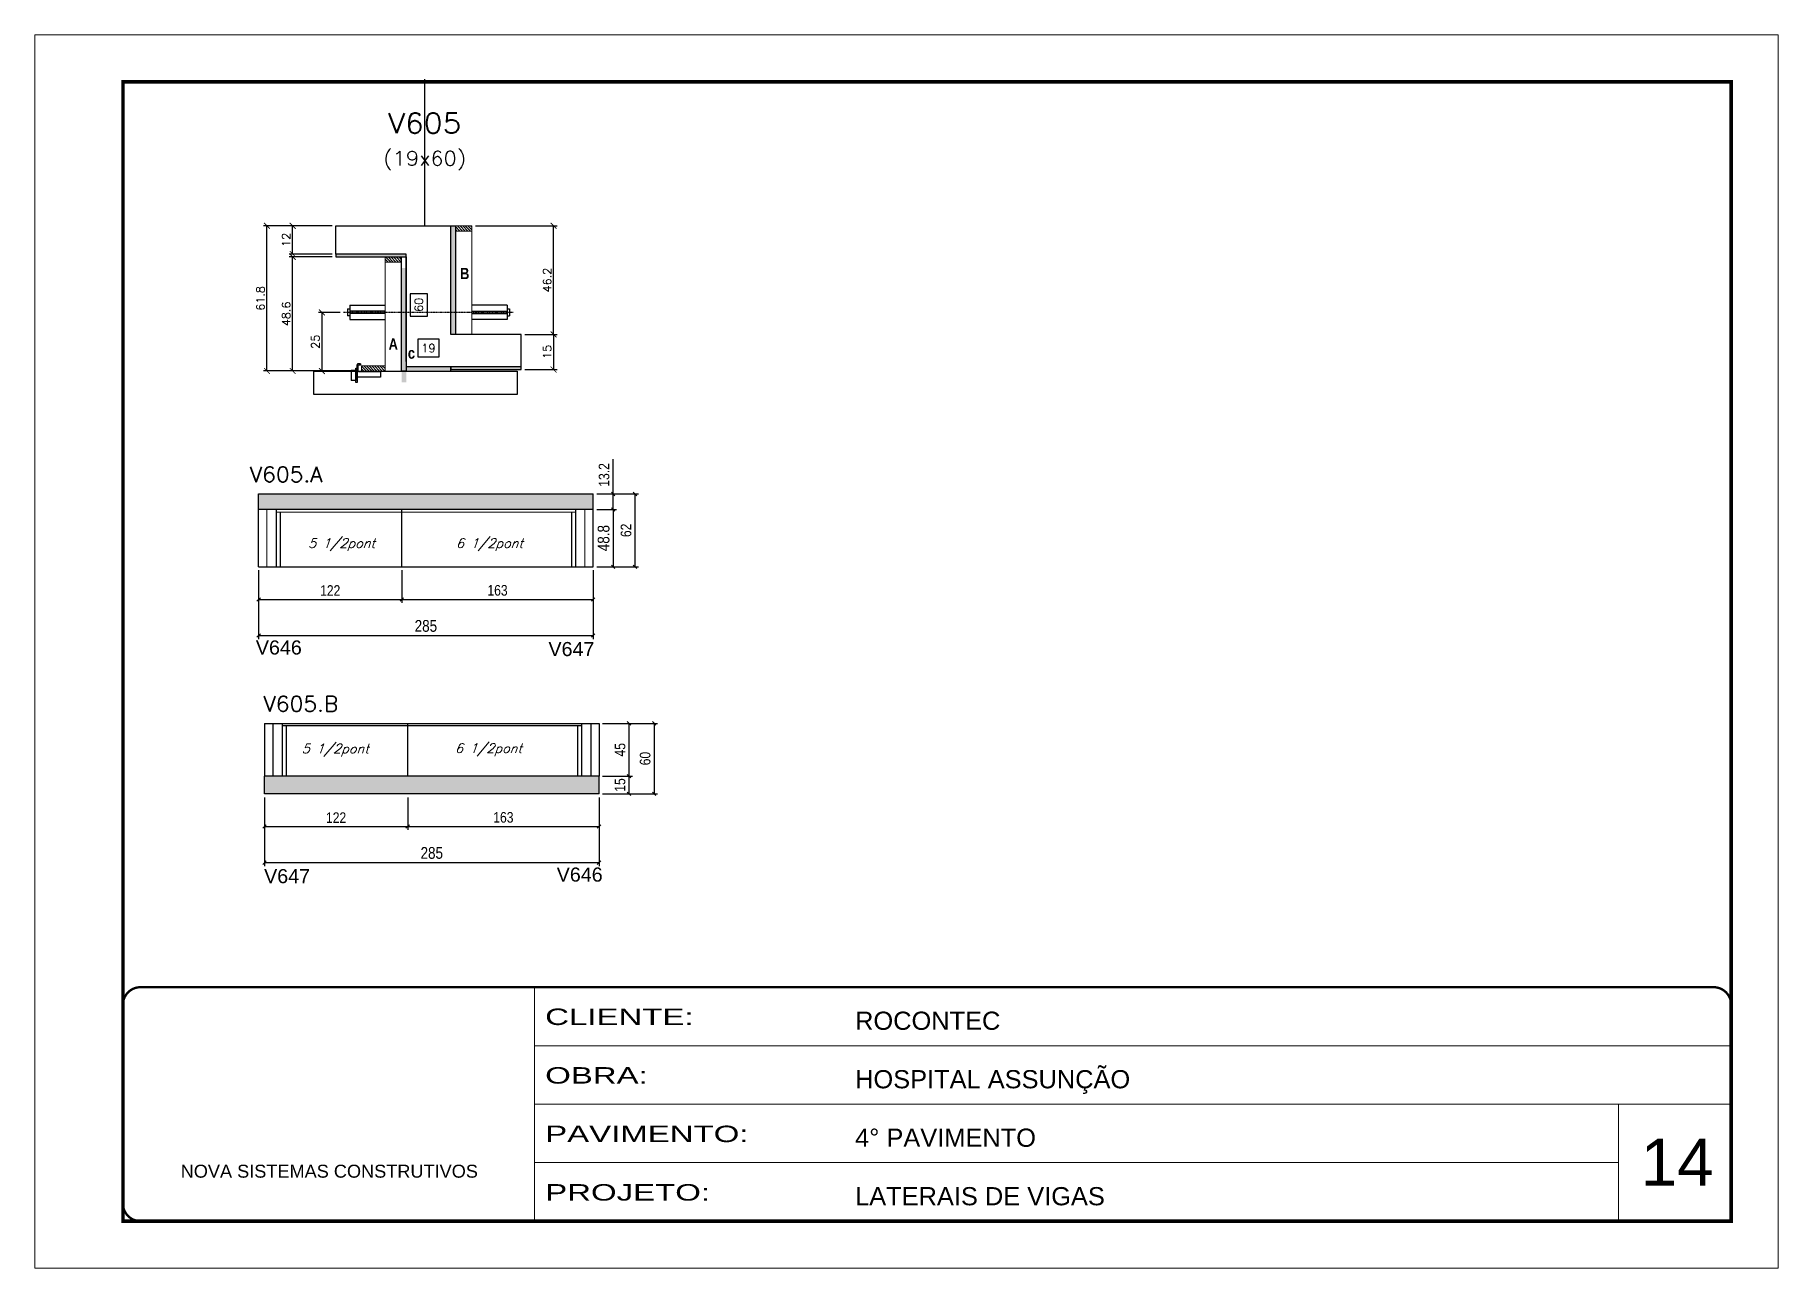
# Model space of a CAD drawing. Extents: x -20960 to -5926, y -2106 to 21915.
# Drawn here: x -10608 to -9123, y 17420 to 18470 of the extents above; entities that cross this region are included whole.
import ezdxf
from ezdxf.enums import TextEntityAlignment as Align

# ---------------------------------------------------------------- set-up
doc = ezdxf.new("R2010")
doc.units = 0
for name, pattern in [('CONTINUO', [0]), ('DASHED', [0.75, 0.5, -0.25]), ('HIDDEN', [0.375, 0.25, -0.125])]:
    doc.linetypes.add(name, pattern=pattern)
for name, color, linetype in [('5', 5, 'Continuous'), ('barrote', 251, 'Continuous'), ('COTA', 241, 'Continuous'), ('Cota Seção (2x)', 4, 'Continuous'), ('detalhes', 4, 'Continuous'), ('Painéis', 200, 'Continuous'), ('presilha', 1, 'Continuous'), ('SARR_2.2x7', 40, 'Continuous'), ('SARR_3.5x7', 81, 'Continuous'), ('TENSOR', 3, 'Continuous'), ('texto', 7, 'Continuous'), ('Texto de Titulo', 7, 'Continuous'), ('Texto Qtd Sarr', 242, 'Continuous')]:
    doc.layers.add(name, color=color, linetype=linetype)
for name, color, linetype, lineweight in [('CARIMBO', 255, 'Continuous', 9), ('CONCRETO', 251, 'Continuous', 25), ('Folhas', 255, 'Continuous', 9), ('Hachura', 251, 'Continuous', 9), ('Madeira', 126, 'Continuous', 18), ('Sarr 2.2x7', 40, 'Continuous', 9), ('SARRAFO DE PRESSAO', 251, 'DASHED', 9), ('Texto Seção', 7, 'Continuous', 15)]:
    doc.layers.add(name, color=color, linetype=linetype, lineweight=lineweight)
doc.styles.add('ARIAL', font='arial.ttf')
doc.styles.add('COTA TECNICA', font='techl___.ttf', dxfattribs={"height": 10})
doc.styles.add('COTA TECNICA-50', font='techl___.ttf', dxfattribs={"height": 9})
doc.styles.add('REGUA-120', font='ROMANS.shx', dxfattribs={"height": 15})
doc.styles.add('Romans', font='romans.shx')
doc.styles.get("Standard").update_dxf_attribs({"font": 'arial.ttf'})
doc.styles.add('TECNICA', font='techb___.ttf', dxfattribs={"height": 10})
doc.styles.add('Tecnologia', font='')
doc.styles.get('Tecnologia').set_extended_font_data('Forgotten Futurist')
doc.dimstyles.new('COTA PAINEL-50', dxfattribs={"dimtxt": 9, "dimasz": 3, "dimexe": 3, "dimexo": 3, "dimgap": 3, "dimtad": 1, "dimdec": 1, "dimzin": 12, "dimdsep": 46, "dimtxsty": 'COTA TECNICA-50', "dimblk1": 'OBLIQUE', "dimblk2": 'OBLIQUE', "dimsah": 1, "dimcen": 0.9, "dimclrd": 4, "dimclre": 4, "dimclrt": 240, "dimadec": 1, "dimazin": 3, "dimtfac": 1, "dimtdec": 1, "dimtmove": 0, "dimatfit": 3, "dimfxl": 1, "dimtolj": 1, "dimtzin": 12, "dimarcsym": 0})
doc.dimstyles.new('Cota Seção (2x)', dxfattribs={"dimtxt": 7, "dimasz": 5, "dimexe": 3, "dimexo": 3, "dimgap": 2, "dimtad": 3, "dimdec": 1, "dimlfac": 0.5, "dimzin": 12, "dimdsep": 46, "dimtxsty": 'Romans', "dimblk": 'ARCHTICK', "dimcen": 0, "dimclrd": 4, "dimclre": 4, "dimclrt": 1, "dimadec": 1, "dimazin": 3, "dimtfac": 1, "dimtdec": 1, "dimtmove": 0, "dimatfit": 3, "dimldrblk": 'OBLIQUE', "dimfxl": 1, "dimtolj": 1, "dimtzin": 12, "dimarcsym": 0})
doc.dimstyles.new('Cota Seção interna', dxfattribs={"dimtxt": 7, "dimasz": 6, "dimexe": 0.18, "dimexo": 2, "dimgap": -4, "dimtad": 3, "dimdec": 1, "dimlfac": 0.5, "dimzin": 12, "dimdsep": 46, "dimtxsty": 'Romans', "dimblk": 'ARCHTICK', "dimcen": 0.09, "dimse1": 1, "dimse2": 1, "dimsd1": 1, "dimsd2": 1, "dimclrd": 180, "dimclre": 5, "dimclrt": 1, "dimadec": 0, "dimazin": 3, "dimtfac": 1, "dimtdec": 1, "dimtofl": 0, "dimtmove": 0, "dimatfit": 3, "dimldrblk": 'ARCHTICK', "dimfxl": 1, "dimtolj": 1, "dimtzin": 0, "dimarcsym": 0})
doc.dimstyles.new('PAINEL', dxfattribs={"dimtxt": 10, "dimasz": 3, "dimexe": 3, "dimexo": 3, "dimgap": 3, "dimtad": 1, "dimdec": 1, "dimzin": 12, "dimdsep": 46, "dimtxsty": 'COTA TECNICA', "dimblk1": 'OBLIQUE', "dimblk2": 'OBLIQUE', "dimsah": 1, "dimcen": 0.9, "dimclrd": 4, "dimclre": 4, "dimclrt": 240, "dimadec": 1, "dimazin": 3, "dimtfac": 1, "dimtdec": 1, "dimtmove": 0, "dimatfit": 3, "dimfxl": 1, "dimtolj": 1, "dimtzin": 12, "dimarcsym": 0})
pattern_1 = [(50, (27, -1148.575), (5.4655401, -0.4781726), [0.5715, -6.2865]), (355, (27, -1148.575), (-1.0573026, 5.7317054), [0.4572, -5.0292175]), (100.451445, (27.4555, -1148.615), (4.4082374, 5.2535326), [0.4857003, -5.3427073]), (46.1842, (27, -1147.051), (8.1323712, -1.2612698), [0.85725, -9.42975]), (96.635558, (27.678, -1147.156), (7.122124, 7.4227837), [0.7285507, -8.0140682]), (351.18415, (27, -1147.051), (7.122124, 7.4227837), [0.685799, -7.543792]), (21, (27.762, -1147.432), (4.5484317, -3.0679559), [0.5715, -6.2865]), (326, (27.762, -1147.432), (1.8540609, 5.525639), [0.4572, -5.0292]), (71.451445, (28.141, -1147.688), (6.4024926, 2.4576831), [0.4857003, -5.3426981]), (37.5, (27, -1148.5751), (0.0926581, 2.53665117), [0, -4.96824, 0, -5.1054, 0, -5.04825]), (7.5, (27, -1148.575), (2.00458988, 3.00541724), [0, -2.91084, 0, -4.85394, 0, -1.92405]), (327.5, (25.3007, -1148.5751), (4.06771786, -0.17186232), [0, -1.905, 0, -5.9436, 0, -7.8867]), (317.5, (24.5387, -1148.575), (4.44387544, 0.76279473), [0, -2.4765, 0, -3.94716, 0, -5.6007])]

msp = doc.modelspace()

# ---------------------------------------------------------------- texts
at = {"layer": '5', "linetype": 'Continuous'}
for s, rotation, p in [('V646', 0.00004, (-10420.26, 17942.09)), ('V647', 0.00004, (-10171.01, 17940.75)), ('V646', 359.99996, (-10163.97, 17748.74)), ('V647', 359.99996, (-10413.23, 17747.4))]:
    msp.add_text(s, height=12, rotation=rotation, dxfattribs=at).set_placement(p)
at = {"layer": 'CARIMBO', "style": 'ARIAL'}
msp.add_text('14', height=40, dxfattribs=at).set_placement((-9240.64, 17489.81))
at = {"layer": 'detalhes', "style": 'TECNICA'}
for s, p in [('B', (-10246.33, 18261.68)), ('A', (-10307.16, 18201.64)), ('c', (-10290.78, 18193.95))]:
    msp.add_text(s, height=9.6, dxfattribs=at).set_placement(p)
at = {"layer": 'texto', "color": 2, "char_height": 8, "attachment_point": 5, "style": 'Romans'}
for s, insert in [('{\\Q19;\\C256;5 1/2pont}', (-10347.22, 18035.61)), ('{\\Q19;\\C256;6 1/2pont}', (-10221.23, 18035.61)), ('{\\Q19;\\C256;5 1/2pont}', (-10352.6, 17860.67)), ('{\\Q19;\\C256;6 1/2pont}', (-10222.08, 17860.97))]:
    msp.add_mtext(s, dxfattribs=dict(at, insert=insert))
at = {"layer": 'Texto Seção', "style": 'REGUA-120', "width": 1.05}
for s, p in [('V605.A', (-10425.37, 18088.95)), ('V605.B', (-10413.72, 17893.6))]:
    msp.add_text(s, height=13, dxfattribs=at).set_placement(p)

# ---------------------------------------------------------------- blocks, each defined once
blk = doc.blocks.new('9999999999')
at = {"color": 30, "linetype": 'CONTINUO'}
for p, q in [((98564.6, 34230.2), (98564.6, 34429.4)), ((98564.6, 34379.6), (99584, 34379.6)), ((98564.6, 34329.8), (99488, 34329.8)), ((99584, 34329.8), (99488, 34329.8)), ((99488, 34329.8), (99488, 34230.2)), ((98564.6, 34280), (99488, 34280))]:
    blk.add_line(p, q, dxfattribs=at)
at = {"color": 30, "linetype": 'CONTINUO', "const_width": 2}
blk.add_lwpolyline([(99584, 34230.2), (99584, 34414.4, 0.414214), (99569, 34429.4), (98229, 34429.4, 0.414214), (98214, 34414.4), (98214, 34245.2, 0.414214), (98229, 34230.2), (99584, 34230.2)], format="xyb", dxfattribs=at)
at = {"layer": 'Folhas'}
blk.add_lwpolyline([(98139, 34190.2), (99624, 34190.2), (99624, 35240.2), (98139, 35240.2)], close=True, dxfattribs=at)
at = {"layer": 'Folhas', "color": 30, "const_width": 3}
blk.add_lwpolyline([(98214, 34230.2), (99584, 34230.2), (99584, 35200.2), (98214, 35200.2)], close=True, dxfattribs=at)
at = {"color": 7, "linetype": 'Continuous', "ltscale": 5, "style": 'ARIAL'}
for s, height, p in [('ROCONTEC', 15.48, (98837.7, 34393.1)), ('HOSPITAL ASSUNÇÃO', 15.483, (98837.7, 34343.3)), ('4° PAVIMENTO', 15.483, (98837.7, 34293.5)), ('NOVA SISTEMAS CONSTRUTIVOS', 11.059, (98263.2, 34267.2)), ('LATERAIS DE VIGAS', 15.483, (98837.7, 34243.7))]:
    blk.add_text(s, height=height, dxfattribs=at).set_placement(p)
at = {"layer": 'Folhas', "color": 7, "style": 'Tecnologia', "width": 1.5}
for s, p in [('CLIENTE:', (98573.7, 34397.2)), ('OBRA:', (98573.7, 34347.3)), ('PAVIMENTO:', (98573.7, 34297.5)), ('PROJETO:', (98573.7, 34247.7))]:
    blk.add_text(s, height=14, dxfattribs=at).set_placement(p)
blk = doc.blocks.new('_Oblique')
at = {"color": 0, "linetype": 'ByBlock', "lineweight": -2}
blk.add_line((-0.5, -0.5), (0.5, 0.5), dxfattribs=at)
blk = doc.blocks.new('*D287')
at = {"layer": 'COTA', "color": 4, "lineweight": -2, "ltscale": 25, "transparency": 16777216}
for p, q in [((-10417.9, 18013.8), (-10417.9, 17955.3)), ((-10132.9, 18013.8), (-10132.9, 17955.3)), ((-10417.9, 17958.3), (-10132.9, 17958.3))]:
    blk.add_line(p, q, dxfattribs=at)
at = {"layer": 'Defpoints', "color": 0, "ltscale": 25, "transparency": 16777216}
for p in [(-10417.9, 18016.8), (-10132.9, 18016.8), (-10132.9, 17958.3)]:
    blk.add_point(p, dxfattribs=at)
at = {"layer": 'COTA', "color": 4, "lineweight": -2, "ltscale": 25, "transparency": 16777216, "xscale": 3, "yscale": 3, "zscale": 3, "rotation": 180}
blk.add_blockref('_Oblique', (-10417.9, 17958.3), dxfattribs=at)
at = {"layer": 'COTA', "color": 4, "lineweight": -2, "ltscale": 25, "transparency": 16777216, "xscale": 3, "yscale": 3, "zscale": 3}
blk.add_blockref('_Oblique', (-10132.9, 17958.3), dxfattribs=at)
at = {"layer": 'COTA', "color": 240, "ltscale": 25, "transparency": 16777216, "insert": (-10275.4, 17966.4), "char_height": 10, "attachment_point": 5, "style": 'COTA TECNICA'}
blk.add_mtext('\\A1;285', dxfattribs=at)
blk = doc.blocks.new('*D325')
at = {"layer": 'COTA', "color": 4, "lineweight": -2, "ltscale": 25, "transparency": 16777216}
for p, q in [((-10129.9, 18065.6), (-10112.9, 18065.6)), ((-10115.9, 18065.6), (-10115.9, 18016.8)), ((-10129.9, 18016.8), (-10112.9, 18016.8))]:
    blk.add_line(p, q, dxfattribs=at)
at = {"layer": 'Defpoints', "color": 0, "ltscale": 25, "transparency": 16777216}
for p in [(-10132.9, 18065.6), (-10132.9, 18016.8), (-10115.9, 18016.8)]:
    blk.add_point(p, dxfattribs=at)
at = {"layer": 'COTA', "color": 4, "lineweight": -2, "ltscale": 25, "transparency": 16777216, "xscale": 3, "yscale": 3, "zscale": 3}
for p, rotation in [((-10115.9, 18065.6), 90), ((-10115.9, 18016.8), 270)]:
    blk.add_blockref('_Oblique', p, dxfattribs=dict(at, rotation=rotation))
at = {"layer": 'COTA', "color": 240, "ltscale": 25, "transparency": 16777216, "insert": (-10124, 18041.2), "char_height": 10, "attachment_point": 5, "rotation": 90, "style": 'COTA TECNICA'}
blk.add_mtext('\\A1;48.8', dxfattribs=at)
blk = doc.blocks.new('_ArchTick')
at = {"color": 0, "linetype": 'ByBlock', "const_width": 0.15}
blk.add_lwpolyline([(-0.5, -0.5), (0.5, 0.5)], dxfattribs=at)
blk = doc.blocks.new('*D288')
at = {"layer": 'COTA', "color": 4, "lineweight": -2, "transparency": 16777216}
for p, q in [((-10355.2, 18280.7), (-10391.9, 18280.7)), ((-10388.9, 18183.5), (-10388.9, 18280.7)), ((-10337.6, 18183.5), (-10391.9, 18183.5))]:
    blk.add_line(p, q, dxfattribs=at)
at = {"layer": 'Defpoints', "color": 0, "transparency": 16777216}
for p in [(-10388.9, 18280.7), (-10352.2, 18280.7), (-10334.6, 18183.5)]:
    blk.add_point(p, dxfattribs=at)
at = {"layer": 'COTA', "color": 4, "lineweight": -2, "transparency": 16777216, "xscale": 5, "yscale": 5, "zscale": 5}
for p, rotation in [((-10388.9, 18280.7), 90), ((-10388.9, 18183.5), 270)]:
    blk.add_blockref('_ArchTick', p, dxfattribs=dict(at, rotation=rotation))
at = {"layer": 'COTA', "color": 1, "transparency": 16777216, "insert": (-10394.4, 18232.1), "char_height": 7, "attachment_point": 5, "rotation": 90, "style": 'Romans'}
blk.add_mtext('\\A1;48.6', dxfattribs=at)
blk = doc.blocks.new('*D289')
at = {"layer": 'COTA', "color": 4, "lineweight": -2, "transparency": 16777216}
for p, q in [((-10355.2, 18307.1), (-10391.9, 18307.1)), ((-10388.9, 18283.1), (-10388.9, 18307.1)), ((-10355.2, 18283.1), (-10391.9, 18283.1))]:
    blk.add_line(p, q, dxfattribs=at)
at = {"layer": 'Defpoints', "color": 0, "transparency": 16777216}
for p in [(-10388.9, 18307.1), (-10352.2, 18307.1), (-10352.2, 18283.1)]:
    blk.add_point(p, dxfattribs=at)
at = {"layer": 'COTA', "color": 4, "lineweight": -2, "transparency": 16777216, "xscale": 5, "yscale": 5, "zscale": 5}
for p, rotation in [((-10388.9, 18307.1), 90), ((-10388.9, 18283.1), 270)]:
    blk.add_blockref('_ArchTick', p, dxfattribs=dict(at, rotation=rotation))
at = {"layer": 'COTA', "color": 1, "transparency": 16777216, "insert": (-10394.4, 18295.1), "char_height": 7, "attachment_point": 5, "rotation": 90, "style": 'Romans'}
blk.add_mtext('\\A1;12', dxfattribs=at)
blk = doc.blocks.new('*D290')
at = {"layer": 'Cota Seção (2x)', "color": 180, "lineweight": -2, "transparency": 16777216}
for p, q in [((-10273.9, 18249.3), (-10288.9, 18249.3)), ((-10288.9, 18249.3), (-10288.9, 18230.3)), ((-10273.9, 18230.3), (-10273.9, 18249.3)), ((-10288.9, 18230.3), (-10273.9, 18230.3))]:
    blk.add_line(p, q, dxfattribs=at)
at = {"layer": 'Defpoints', "color": 0, "transparency": 16777216}
for p in [(-10292.2, 18307.1), (-10269.9, 18307.1), (-10292.2, 18187.1)]:
    blk.add_point(p, dxfattribs=at)
at = {"layer": 'Cota Seção (2x)', "color": 1, "transparency": 16777216, "insert": (-10281.4, 18239.8), "char_height": 7, "attachment_point": 5, "rotation": 90, "style": 'Romans'}
blk.add_mtext('\\A1;60', dxfattribs=at)
blk = doc.blocks.new('PRESILHA METÁLICA 1')
at = {"layer": 'presilha'}
for p, q in [((0, 13), (6, 13)), ((0, 13), (0, 0)), ((6, 0), (0, 0)), ((6, 15.5), (7.5, 15.5)), ((6, -2.5), (6, 15.5)), ((6, 13), (6, 0)), ((7.5, 10.6), (7.5, 19.9)), ((7.5, 15.5), (7.5, -2.5)), ((37.5, 4.1), (7.5, 4.1)), ((12, 21), (8.6, 21)), ((9, 11.6), (9, 18.9)), ((12, 19.5), (9.6, 19.5)), ((37.5, 11), (9.6, 11)), ((12, 21), (12, 19.5)), ((37.5, 11), (37.5, 4.1)), ((7.5, -2.5), (6, -2.5))]:
    blk.add_line(p, q, dxfattribs=at)
for centre, radius, start, end in [((8.6, 19.9), 1.14, 90, 180), ((9.6, 18.9), 0.57, 90, 180), ((9.6, 11.6), 0.57, 180, 270)]:
    blk.add_arc(centre, radius, start, end, dxfattribs=at)
blk = doc.blocks.new('*D267')
at = {"layer": 'Cota Seção (2x)', "color": 180, "lineweight": -2, "transparency": 16777216}
for p, q in [((-10264.2, 18210.5), (-10282.2, 18210.5)), ((-10282.2, 18210.5), (-10282.2, 18195.5)), ((-10264.2, 18195.5), (-10264.2, 18210.5)), ((-10282.2, 18195.5), (-10264.2, 18195.5))]:
    blk.add_line(p, q, dxfattribs=at)
at = {"layer": 'Defpoints', "color": 0, "transparency": 16777216}
for p in [(-10292.2, 18191.5), (-10292.2, 18183.5), (-10254.2, 18183.5)]:
    blk.add_point(p, dxfattribs=at)
at = {"layer": 'Cota Seção (2x)', "color": 1, "transparency": 16777216, "insert": (-10273.2, 18203), "char_height": 7, "attachment_point": 5, "style": 'Romans'}
blk.add_mtext('\\A1;19', dxfattribs=at)
blk = doc.blocks.new('*D268')
at = {"layer": 'COTA', "color": 4, "lineweight": -2, "transparency": 16777216}
for p, q in [((-10191.2, 18214.7), (-10163.6, 18214.7)), ((-10166.6, 18214.7), (-10166.6, 18184.7)), ((-10191.2, 18184.7), (-10163.6, 18184.7))]:
    blk.add_line(p, q, dxfattribs=at)
at = {"layer": 'Defpoints', "color": 0, "transparency": 16777216}
for p in [(-10194.2, 18214.7), (-10194.2, 18184.7), (-10166.6, 18184.7)]:
    blk.add_point(p, dxfattribs=at)
at = {"layer": 'COTA', "color": 4, "lineweight": -2, "transparency": 16777216, "xscale": 5, "yscale": 5, "zscale": 5}
for p, rotation in [((-10166.6, 18214.7), 90), ((-10166.6, 18184.7), 270)]:
    blk.add_blockref('_ArchTick', p, dxfattribs=dict(at, rotation=rotation))
at = {"layer": 'COTA', "color": 1, "transparency": 16777216, "insert": (-10172.1, 18199.7), "char_height": 7, "attachment_point": 5, "rotation": 90, "style": 'Romans'}
blk.add_mtext('\\A1;15', dxfattribs=at)
blk = doc.blocks.new('*D269')
at = {"layer": 'COTA', "color": 4, "lineweight": -2, "transparency": 16777216}
for p, q in [((-10348.5, 18233.4), (-10367, 18233.4)), ((-10364, 18233.4), (-10364, 18183.5)), ((-10348.5, 18183.5), (-10367, 18183.5))]:
    blk.add_line(p, q, dxfattribs=at)
at = {"layer": 'Defpoints', "color": 0, "transparency": 16777216}
for p in [(-10345.5, 18233.4), (-10364, 18183.5), (-10345.5, 18183.5)]:
    blk.add_point(p, dxfattribs=at)
at = {"layer": 'COTA', "color": 4, "lineweight": -2, "transparency": 16777216, "xscale": 5, "yscale": 5, "zscale": 5}
for p, rotation in [((-10364, 18233.4), 90), ((-10364, 18183.5), 270)]:
    blk.add_blockref('_ArchTick', p, dxfattribs=dict(at, rotation=rotation))
at = {"layer": 'COTA', "color": 1, "transparency": 16777216, "insert": (-10369.5, 18208.4), "char_height": 7, "attachment_point": 5, "rotation": 90, "style": 'Romans'}
blk.add_mtext('\\A1;25', dxfattribs=at)
blk = doc.blocks.new('*D314')
at = {"layer": 'COTA', "color": 4, "lineweight": -2, "transparency": 16777216}
for p, q in [((-10233.2, 18307.1), (-10163.6, 18307.1)), ((-10166.6, 18214.7), (-10166.6, 18307.1)), ((-10191.2, 18214.7), (-10163.6, 18214.7))]:
    blk.add_line(p, q, dxfattribs=at)
at = {"layer": 'Defpoints', "color": 0, "transparency": 16777216}
for p in [(-10236.2, 18307.1), (-10166.6, 18307.1), (-10194.2, 18214.7)]:
    blk.add_point(p, dxfattribs=at)
at = {"layer": 'COTA', "color": 4, "lineweight": -2, "transparency": 16777216, "xscale": 5, "yscale": 5, "zscale": 5}
for p, rotation in [((-10166.6, 18307.1), 90), ((-10166.6, 18214.7), 270)]:
    blk.add_blockref('_ArchTick', p, dxfattribs=dict(at, rotation=rotation))
at = {"layer": 'COTA', "color": 1, "transparency": 16777216, "insert": (-10172.1, 18260.9), "char_height": 7, "attachment_point": 5, "rotation": 90, "style": 'Romans'}
blk.add_mtext('\\A1;46.2', dxfattribs=at)
blk = doc.blocks.new('titulo1')
at = {"layer": 'Defpoints', "color": 252, "linetype": 'HIDDEN', "ltscale": 2}
blk.add_line((0, 0), (0, 125), dxfattribs=at)
at = {"layer": 'Defpoints', "style": 'Romans', "oblique": 15}
blk.add_attdef('FOLHA', text='', height=10, dxfattribs=at).set_placement((0, 15.6), align=Align.MIDDLE_CENTER)
at = {"layer": 'Texto Qtd Sarr', "color": 3, "style": 'Romans', "oblique": 15}
for tag, height, p in [('TITULO', 17, (0, 71.4)), ('SEÇÃO', 12, (0, 41.5))]:
    blk.add_attdef(tag, text='', height=height, dxfattribs=at).set_placement(p, align=Align.MIDDLE_CENTER)
blk = doc.blocks.new('*D315')
at = {"layer": 'COTA', "color": 4, "lineweight": -2, "transparency": 16777216}
for p, q in [((-10124.9, 17838.5), (-10099.4, 17838.5)), ((-10102.4, 17838.5), (-10102.4, 17823.5)), ((-10124.9, 17823.5), (-10099.4, 17823.5))]:
    blk.add_line(p, q, dxfattribs=at)
at = {"layer": 'Defpoints', "color": 0, "transparency": 16777216}
for p in [(-10127.9, 17838.5), (-10127.9, 17823.5), (-10102.4, 17823.5)]:
    blk.add_point(p, dxfattribs=at)
at = {"layer": 'COTA', "color": 4, "lineweight": -2, "transparency": 16777216, "xscale": 3, "yscale": 3, "zscale": 3}
for p, rotation in [((-10102.4, 17838.5), 90), ((-10102.4, 17823.5), 270)]:
    blk.add_blockref('_Oblique', p, dxfattribs=dict(at, rotation=rotation))
at = {"layer": 'COTA', "color": 240, "transparency": 16777216, "insert": (-10110, 17831), "char_height": 9, "attachment_point": 5, "rotation": 90, "style": 'COTA TECNICA-50'}
blk.add_mtext('\\A1;15', dxfattribs=at)
blk = doc.blocks.new('*D316')
at = {"layer": 'COTA', "color": 4, "lineweight": -2, "transparency": 16777216}
for p, q in [((-10115.9, 18078.8), (-10115.9, 18108.3)), ((-10129.9, 18078.8), (-10112.9, 18078.8)), ((-10115.9, 18065.6), (-10115.9, 18078.8)), ((-10129.9, 18065.6), (-10112.9, 18065.6))]:
    blk.add_line(p, q, dxfattribs=at)
at = {"layer": 'Defpoints', "color": 0, "transparency": 16777216}
for p in [(-10132.9, 18078.8), (-10115.9, 18078.8), (-10132.9, 18065.6)]:
    blk.add_point(p, dxfattribs=at)
at = {"layer": 'COTA', "color": 4, "lineweight": -2, "transparency": 16777216, "xscale": 3, "yscale": 3, "zscale": 3}
for p, rotation in [((-10115.9, 18078.8), 90), ((-10115.9, 18065.6), 270)]:
    blk.add_blockref('_Oblique', p, dxfattribs=dict(at, rotation=rotation))
at = {"layer": 'COTA', "color": 240, "transparency": 16777216, "insert": (-10123.6, 18095), "char_height": 9, "attachment_point": 5, "rotation": 90, "style": 'COTA TECNICA-50'}
blk.add_mtext('\\A1;13.2', dxfattribs=at)
blk = doc.blocks.new('*D270')
at = {"layer": 'COTA', "color": 4, "lineweight": -2, "transparency": 16777216}
for p, q in [((-10129.9, 18078.8), (-10094.3, 18078.8)), ((-10097.3, 18078.8), (-10097.3, 18016.8)), ((-10129.9, 18016.8), (-10094.3, 18016.8))]:
    blk.add_line(p, q, dxfattribs=at)
at = {"layer": 'Defpoints', "color": 0, "transparency": 16777216}
for p in [(-10132.9, 18078.8), (-10132.9, 18016.8), (-10097.3, 18016.8)]:
    blk.add_point(p, dxfattribs=at)
at = {"layer": 'COTA', "color": 4, "lineweight": -2, "transparency": 16777216, "xscale": 3, "yscale": 3, "zscale": 3}
for p, rotation in [((-10097.3, 18078.8), 90), ((-10097.3, 18016.8), 270)]:
    blk.add_blockref('_Oblique', p, dxfattribs=dict(at, rotation=rotation))
at = {"layer": 'COTA', "color": 240, "transparency": 16777216, "insert": (-10104.9, 18047.8), "char_height": 9, "attachment_point": 5, "rotation": 90, "style": 'COTA TECNICA-50'}
blk.add_mtext('\\A1;62', dxfattribs=at)
blk = doc.blocks.new('*D271')
at = {"layer": 'COTA', "color": 4, "lineweight": -2, "transparency": 16777216}
for p, q in [((-10417.9, 18013.8), (-10417.9, 17986)), ((-10295.9, 18013.8), (-10295.9, 17986)), ((-10417.9, 17989), (-10295.9, 17989))]:
    blk.add_line(p, q, dxfattribs=at)
at = {"layer": 'Defpoints', "color": 0, "transparency": 16777216}
for p in [(-10417.9, 18016.8), (-10295.9, 18016.8), (-10295.9, 17989)]:
    blk.add_point(p, dxfattribs=at)
at = {"layer": 'COTA', "color": 4, "lineweight": -2, "transparency": 16777216, "xscale": 3, "yscale": 3, "zscale": 3, "rotation": 180}
blk.add_blockref('_Oblique', (-10417.9, 17989), dxfattribs=at)
at = {"layer": 'COTA', "color": 4, "lineweight": -2, "transparency": 16777216, "xscale": 3, "yscale": 3, "zscale": 3}
blk.add_blockref('_Oblique', (-10295.9, 17989), dxfattribs=at)
at = {"layer": 'COTA', "color": 240, "transparency": 16777216, "insert": (-10356.9, 17996.6), "char_height": 9, "attachment_point": 5, "style": 'COTA TECNICA-50'}
blk.add_mtext('\\A1;122', dxfattribs=at)
blk = doc.blocks.new('*D272')
at = {"layer": 'COTA', "color": 4, "lineweight": -2, "transparency": 16777216}
for p, q in [((-10295.9, 18013.8), (-10295.9, 17986)), ((-10132.9, 18013.8), (-10132.9, 17986)), ((-10295.9, 17989), (-10132.9, 17989))]:
    blk.add_line(p, q, dxfattribs=at)
at = {"layer": 'Defpoints', "color": 0, "transparency": 16777216}
for p in [(-10295.9, 18016.8), (-10132.9, 18016.8), (-10132.9, 17989)]:
    blk.add_point(p, dxfattribs=at)
at = {"layer": 'COTA', "color": 4, "lineweight": -2, "transparency": 16777216, "xscale": 3, "yscale": 3, "zscale": 3, "rotation": 180}
blk.add_blockref('_Oblique', (-10295.9, 17989), dxfattribs=at)
at = {"layer": 'COTA', "color": 4, "lineweight": -2, "transparency": 16777216, "xscale": 3, "yscale": 3, "zscale": 3}
blk.add_blockref('_Oblique', (-10132.9, 17989), dxfattribs=at)
at = {"layer": 'COTA', "color": 240, "transparency": 16777216, "insert": (-10214.4, 17996.7), "char_height": 9, "attachment_point": 5, "style": 'COTA TECNICA-50'}
blk.add_mtext('\\A1;163', dxfattribs=at)
blk = doc.blocks.new('*D317')
at = {"layer": 'COTA', "color": 4, "lineweight": -2, "transparency": 16777216}
for p, q in [((-10124.9, 17883.5), (-10099.4, 17883.5)), ((-10102.4, 17883.5), (-10102.4, 17838.5)), ((-10124.9, 17838.5), (-10099.4, 17838.5))]:
    blk.add_line(p, q, dxfattribs=at)
at = {"layer": 'Defpoints', "color": 0, "transparency": 16777216}
for p in [(-10127.9, 17883.5), (-10127.9, 17838.5), (-10102.4, 17838.5)]:
    blk.add_point(p, dxfattribs=at)
at = {"layer": 'COTA', "color": 4, "lineweight": -2, "transparency": 16777216, "xscale": 3, "yscale": 3, "zscale": 3}
for p, rotation in [((-10102.4, 17883.5), 90), ((-10102.4, 17838.5), 270)]:
    blk.add_blockref('_Oblique', p, dxfattribs=dict(at, rotation=rotation))
at = {"layer": 'COTA', "color": 240, "transparency": 16777216, "insert": (-10110, 17861), "char_height": 9, "attachment_point": 5, "rotation": 90, "style": 'COTA TECNICA-50'}
blk.add_mtext('\\A1;45', dxfattribs=at)
blk = doc.blocks.new('*D318')
at = {"layer": 'COTA', "color": 4, "lineweight": -2, "transparency": 16777216}
for p, q in [((-10124.9, 17883.5), (-10078, 17883.5)), ((-10081, 17883.5), (-10081, 17823.5)), ((-10124.9, 17823.5), (-10078, 17823.5))]:
    blk.add_line(p, q, dxfattribs=at)
at = {"layer": 'Defpoints', "color": 0, "transparency": 16777216}
for p in [(-10127.9, 17883.5), (-10127.9, 17823.5), (-10081, 17823.5)]:
    blk.add_point(p, dxfattribs=at)
at = {"layer": 'COTA', "color": 4, "lineweight": -2, "transparency": 16777216, "xscale": 3, "yscale": 3, "zscale": 3}
for p, rotation in [((-10081, 17883.5), 90), ((-10081, 17823.5), 270)]:
    blk.add_blockref('_Oblique', p, dxfattribs=dict(at, rotation=rotation))
at = {"layer": 'COTA', "color": 240, "transparency": 16777216, "insert": (-10088.6, 17853.5), "char_height": 9, "attachment_point": 5, "rotation": 90, "style": 'COTA TECNICA-50'}
blk.add_mtext('\\A1;60', dxfattribs=at)
blk = doc.blocks.new('*D273')
at = {"layer": 'COTA', "color": 4, "lineweight": -2, "ltscale": 25, "transparency": 16777216}
for p, q in [((-10412.9, 17820.5), (-10412.9, 17761.9)), ((-10127.9, 17820.5), (-10127.9, 17761.9)), ((-10412.9, 17764.9), (-10127.9, 17764.9))]:
    blk.add_line(p, q, dxfattribs=at)
at = {"layer": 'Defpoints', "color": 0, "ltscale": 25, "transparency": 16777216}
for p in [(-10412.9, 17823.5), (-10127.9, 17823.5), (-10127.9, 17764.9)]:
    blk.add_point(p, dxfattribs=at)
at = {"layer": 'COTA', "color": 4, "lineweight": -2, "ltscale": 25, "transparency": 16777216, "xscale": 3, "yscale": 3, "zscale": 3, "rotation": 180}
blk.add_blockref('_Oblique', (-10412.9, 17764.9), dxfattribs=at)
at = {"layer": 'COTA', "color": 4, "lineweight": -2, "ltscale": 25, "transparency": 16777216, "xscale": 3, "yscale": 3, "zscale": 3}
blk.add_blockref('_Oblique', (-10127.9, 17764.9), dxfattribs=at)
at = {"layer": 'COTA', "color": 240, "ltscale": 25, "transparency": 16777216, "insert": (-10270.4, 17773.1), "char_height": 10, "attachment_point": 5, "style": 'COTA TECNICA'}
blk.add_mtext('\\A1;285', dxfattribs=at)
blk = doc.blocks.new('*D274')
at = {"layer": 'COTA', "color": 4, "lineweight": -2, "transparency": 16777216}
for p, q in [((-10412.9, 17820.5), (-10412.9, 17792.7)), ((-10290.9, 17820.5), (-10290.9, 17792.7)), ((-10412.9, 17795.7), (-10290.9, 17795.7))]:
    blk.add_line(p, q, dxfattribs=at)
at = {"layer": 'Defpoints', "color": 0, "transparency": 16777216}
for p in [(-10412.9, 17823.5), (-10290.9, 17823.5), (-10290.9, 17795.7)]:
    blk.add_point(p, dxfattribs=at)
at = {"layer": 'COTA', "color": 4, "lineweight": -2, "transparency": 16777216, "xscale": 3, "yscale": 3, "zscale": 3, "rotation": 180}
blk.add_blockref('_Oblique', (-10412.9, 17795.7), dxfattribs=at)
at = {"layer": 'COTA', "color": 4, "lineweight": -2, "transparency": 16777216, "xscale": 3, "yscale": 3, "zscale": 3}
blk.add_blockref('_Oblique', (-10290.9, 17795.7), dxfattribs=at)
at = {"layer": 'COTA', "color": 240, "transparency": 16777216, "insert": (-10351.9, 17803.2), "char_height": 9, "attachment_point": 5, "style": 'COTA TECNICA-50'}
blk.add_mtext('\\A1;122', dxfattribs=at)
blk = doc.blocks.new('*D275')
at = {"layer": 'COTA', "color": 4, "lineweight": -2, "transparency": 16777216}
for p, q in [((-10290.9, 17820.5), (-10290.9, 17792.7)), ((-10127.9, 17820.5), (-10127.9, 17792.7)), ((-10290.9, 17795.7), (-10127.9, 17795.7))]:
    blk.add_line(p, q, dxfattribs=at)
at = {"layer": 'Defpoints', "color": 0, "transparency": 16777216}
for p in [(-10290.9, 17823.5), (-10127.9, 17823.5), (-10127.9, 17795.7)]:
    blk.add_point(p, dxfattribs=at)
at = {"layer": 'COTA', "color": 4, "lineweight": -2, "transparency": 16777216, "xscale": 3, "yscale": 3, "zscale": 3, "rotation": 180}
blk.add_blockref('_Oblique', (-10290.9, 17795.7), dxfattribs=at)
at = {"layer": 'COTA', "color": 4, "lineweight": -2, "transparency": 16777216, "xscale": 3, "yscale": 3, "zscale": 3}
blk.add_blockref('_Oblique', (-10127.9, 17795.7), dxfattribs=at)
at = {"layer": 'COTA', "color": 240, "transparency": 16777216, "insert": (-10209.4, 17803.4), "char_height": 9, "attachment_point": 5, "style": 'COTA TECNICA-50'}
blk.add_mtext('\\A1;163', dxfattribs=at)
blk = doc.blocks.new('*D276')
at = {"layer": 'COTA', "color": 4, "lineweight": -2, "transparency": 16777216}
for p, q in [((-10355.2, 18307.1), (-10413.8, 18307.1)), ((-10410.8, 18183.5), (-10410.8, 18307.1)), ((-10373.8, 18183.5), (-10413.8, 18183.5))]:
    blk.add_line(p, q, dxfattribs=at)
at = {"layer": 'Defpoints', "color": 0, "transparency": 16777216}
for p in [(-10410.8, 18307.1), (-10352.2, 18307.1), (-10370.8, 18183.5)]:
    blk.add_point(p, dxfattribs=at)
at = {"layer": 'COTA', "color": 4, "lineweight": -2, "transparency": 16777216, "xscale": 5, "yscale": 5, "zscale": 5}
for p, rotation in [((-10410.8, 18307.1), 90), ((-10410.8, 18183.5), 270)]:
    blk.add_blockref('_ArchTick', p, dxfattribs=dict(at, rotation=rotation))
at = {"layer": 'COTA', "color": 1, "transparency": 16777216, "insert": (-10416.3, 18245.3), "char_height": 7, "attachment_point": 5, "rotation": 90, "style": 'Romans'}
blk.add_mtext('\\A1;61.8', dxfattribs=at)

# ---------------------------------------------------------------- dimensions: what is measured, and where the dimension line sits
at = {"layer": 'COTA'}
for base, p1, p2, dimstyle, picture, middle in [((-10410.78, 18307.05), (-10370.76, 18183.45), (-10352.16, 18307.05), 'Cota Seção (2x)', '*D276', (-10416.28, 18245.25)), ((-10388.88, 18307.05), (-10352.16, 18283.05), (-10352.16, 18307.05), 'Cota Seção (2x)', '*D289', (-10394.38, 18295.05)), ((-10166.59, 18307.05), (-10194.16, 18214.65), (-10236.16, 18307.05), 'Cota Seção (2x)', '*D314', (-10172.09, 18260.85)), ((-10388.88, 18280.65), (-10334.56, 18183.45), (-10352.16, 18280.65), 'Cota Seção (2x)', '*D288', (-10394.38, 18232.05)), ((-10364.02, 18183.45), (-10345.46, 18233.42), (-10345.46, 18183.45), 'Cota Seção (2x)', '*D269', (-10369.52, 18208.44)), ((-10166.59, 18184.65), (-10194.16, 18214.65), (-10194.16, 18184.65), 'Cota Seção (2x)', '*D268', (-10172.09, 18199.65)), ((-10115.88, 18078.82), (-10132.91, 18065.62), (-10132.91, 18078.82), 'COTA PAINEL-50', '*D316', (-10123.58, 18095.05)), ((-10097.32, 18016.82), (-10132.91, 18078.82), (-10132.91, 18016.82), 'COTA PAINEL-50', '*D270', (-10104.92, 18047.82)), ((-10102.45, 17838.47), (-10127.86, 17883.47), (-10127.86, 17838.47), 'COTA PAINEL-50', '*D317', (-10110.05, 17860.97)), ((-10081.01, 17823.47), (-10127.86, 17883.47), (-10127.86, 17823.47), 'COTA PAINEL-50', '*D318', (-10088.6, 17853.47)), ((-10102.45, 17823.47), (-10127.86, 17838.47), (-10127.86, 17823.47), 'COTA PAINEL-50', '*D315', (-10110.05, 17830.97))]:
    dim = msp.add_linear_dim(base=base, p1=p1, p2=p2, angle=90, dimstyle=dimstyle, dxfattribs=at)
    dim.commit()
    dim.dimension.update_dxf_attribs({"geometry": picture, "text_midpoint": middle})
at = {"layer": 'COTA', "ltscale": 25}
dim = msp.add_linear_dim(base=(-10115.88, 18016.82), p1=(-10132.91, 18065.62), p2=(-10132.91, 18016.82), angle=90, dimstyle='PAINEL', dxfattribs=at)
dim.commit()
dim.dimension.update_dxf_attribs({"geometry": '*D325', "text_midpoint": (-10123.97, 18041.22)})
for base, p1, p2, picture, middle in [((-10132.91, 17958.27), (-10417.91, 18016.82), (-10132.91, 18016.82), '*D287', (-10275.41, 17966.4)), ((-10127.86, 17764.93), (-10412.86, 17823.47), (-10127.86, 17823.47), '*D273', (-10270.36, 17773.06))]:
    dim = msp.add_linear_dim(base=base, p1=p1, p2=p2, dimstyle='PAINEL', dxfattribs=at)
    dim.commit()
    dim.dimension.update_dxf_attribs({"geometry": picture, "text_midpoint": middle})
at = {"layer": 'COTA'}
for base, p1, p2, picture, middle in [((-10295.91, 17989.03), (-10417.91, 18016.82), (-10295.91, 18016.82), '*D271', (-10356.91, 17996.58)), ((-10132.91, 17989.03), (-10295.91, 18016.82), (-10132.91, 18016.82), '*D272', (-10214.41, 17996.73)), ((-10290.86, 17795.69), (-10412.86, 17823.47), (-10290.86, 17823.47), '*D274', (-10351.86, 17803.24)), ((-10127.86, 17795.69), (-10290.86, 17823.47), (-10127.86, 17823.47), '*D275', (-10209.36, 17803.38))]:
    dim = msp.add_linear_dim(base=base, p1=p1, p2=p2, dimstyle='COTA PAINEL-50', dxfattribs=at)
    dim.commit()
    dim.dimension.update_dxf_attribs({"geometry": picture, "text_midpoint": middle})
at = {"layer": 'Cota Seção (2x)'}
for base, p1, p2, angle, picture, middle in [((-10269.86, 18307.05), (-10292.16, 18187.05), (-10292.16, 18307.05), 90, '*D290', (-10269.86, 18239.78)), ((-10292.16, 18191.45), (-10254.16, 18183.45), (-10292.16, 18183.45), 180, '*D267', (-10273.16, 18191.45))]:
    dim = msp.add_linear_dim(base=base, p1=p1, p2=p2, angle=angle, dimstyle='Cota Seção interna', dxfattribs=at)
    dim.commit()
    dim.dimension.update_dxf_attribs({"geometry": picture, "text_midpoint": middle, "dimtype": 160})

# ---------------------------------------------------------------- hatches: boundary and pattern name
at = {"layer": 'COTA', "linetype": 'ByBlock'}
h = msp.add_hatch(dxfattribs=at)
h.set_pattern_fill('AR-CONC', color=256, scale=0.03)
h.set_pattern_definition(pattern_1)
h.paths.add_polyline_path([(-10132.91, 18078.82), (-10417.91, 18078.82), (-10417.91, 18065.62), (-10132.91, 18065.62)])
h = msp.add_hatch(dxfattribs=at)
h.set_pattern_fill('AR-CONC', color=256, scale=0.03)
h.set_pattern_definition(pattern_1)
h.paths.add_polyline_path([(-10127.86, 17838.47), (-10412.86, 17838.47), (-10412.86, 17823.47), (-10127.86, 17823.47)])
at = {"layer": 'Hachura'}
h = msp.add_hatch(color=256, dxfattribs=at)
h.dxf.hatch_style = 1
h.paths.add_polyline_path([(-10254.16, 18307.05), (-10250.16, 18307.05), (-10250.16, 18214.65), (-10254.16, 18214.65)])
h = msp.add_hatch(dxfattribs=at)
h.set_pattern_fill('ANSI31', color=256, scale=0.5, angle=270, style=0)
h.set_pattern_definition([(315, (12573.4215, 9999.4086), (1.12253202, 1.12253202), [])])
h.paths.add_polyline_path([(-10236.16, 18302.65), (-10236.16, 18307.05), (-10250.16, 18307.05), (-10250.16, 18302.65)])
h = msp.add_hatch(color=256, dxfattribs=at)
h.dxf.hatch_style = 1
h.paths.add_polyline_path([(-10292.16, 18280.65), (-10292.16, 18283.05), (-10352.16, 18283.05), (-10352.16, 18280.65)])
h = msp.add_hatch(dxfattribs=at)
h.set_pattern_fill('ANSI31', color=256, scale=0.5, angle=270, style=0)
h.set_pattern_definition([(315, (12633.4215, 9973.0086), (1.12253202, 1.12253202), [])])
h.paths.add_polyline_path([(-10296.16, 18276.25), (-10296.16, 18280.65), (-10310.16, 18280.65), (-10310.16, 18276.25)])
h = msp.add_hatch(color=256, dxfattribs=at)
h.dxf.hatch_style = 1
h.paths.add_polyline_path([(-10296.16, 18271.05), (-10292.16, 18271.05), (-10292.16, 18173.85), (-10296.16, 18173.85)])
h = msp.add_hatch(dxfattribs=at)
h.set_pattern_fill('ANSI31', color=256, scale=0.5, angle=270, style=0)
h.set_pattern_definition([(315, (12633.4215, 9953.8086), (1.12253202, 1.12253202), [])])
h.paths.add_polyline_path([(-10330.16, 18183.45), (-10330.16, 18187.85), (-10310.16, 18187.85), (-10310.16, 18183.45)])
h = msp.add_hatch(color=256, dxfattribs=at)
h.dxf.hatch_style = 1
h.paths.add_polyline_path([(-10254.16, 18183.45), (-10254.16, 18187.05), (-10292.16, 18187.05), (-10292.16, 18183.45)])
h = msp.add_hatch(color=256, dxfattribs=at)
h.dxf.hatch_style = 1
h.paths.add_polyline_path([(-10194.16, 18184.65), (-10194.16, 18187.05), (-10254.16, 18187.05), (-10254.16, 18184.65)])

# ---------------------------------------------------------------- linework, layer by layer
at = {"ltscale": 3}
for p, q in [((-10342.16, 18236.42), (-10342.16, 18230.42)), ((-10342.16, 18236.42), (-10340.16, 18236.42)), ((-10340.16, 18239.42), (-10340.16, 18227.42)), ((-10340.16, 18239.42), (-10310.16, 18239.42)), ((-10206.16, 18239.42), (-10236.16, 18239.42)), ((-10206.16, 18239.42), (-10206.16, 18227.42)), ((-10206.16, 18236.42), (-10204.16, 18236.42)), ((-10204.16, 18236.42), (-10204.16, 18230.42)), ((-10340.16, 18230.42), (-10342.16, 18230.42)), ((-10310.16, 18234.42), (-10340.16, 18234.42)), ((-10310.16, 18232.42), (-10340.16, 18232.42)), ((-10340.16, 18227.42), (-10310.16, 18227.42)), ((-10236.16, 18234.42), (-10206.16, 18234.42)), ((-10236.16, 18232.42), (-10206.16, 18232.42)), ((-10206.16, 18227.42), (-10236.16, 18227.42)), ((-10206.16, 18230.42), (-10204.16, 18230.42))]:
    msp.add_line(p, q, dxfattribs=at)
at = {"layer": 'barrote'}
msp.add_lwpolyline([(-10197.79, 18163.45), (-10370.76, 18163.45), (-10370.76, 18183.45), (-10197.79, 18183.45)], close=True, dxfattribs=at)
at = {"layer": 'CONCRETO'}
for p, q in [((-10352.16, 18283.05), (-10352.16, 18307.05)), ((-10352.16, 18307.05), (-10254.16, 18307.05)), ((-10292.16, 18283.05), (-10352.16, 18283.05)), ((-10292.16, 18191.45), (-10292.16, 18283.05)), ((-10194.16, 18214.65), (-10254.16, 18214.65)), ((-10194.16, 18187.05), (-10194.16, 18214.65)), ((-10254.16, 18187.05), (-10292.16, 18187.05))]:
    msp.add_line(p, q, dxfattribs=at)
at = {"layer": 'COTA', "linetype": 'ByBlock'}
for p, q in [((-10417.91, 18065.62), (-10417.91, 18078.82)), ((-10417.91, 18078.82), (-10132.91, 18078.82)), ((-10132.91, 18065.62), (-10132.91, 18078.82)), ((-10412.86, 17823.47), (-10412.86, 17838.47)), ((-10127.86, 17823.47), (-10127.86, 17838.47)), ((-10127.86, 17823.47), (-10412.86, 17823.47))]:
    msp.add_line(p, q, dxfattribs=at)
at = {"layer": 'Madeira'}
for points in [[(-10236.16, 18302.65), (-10236.16, 18307.05), (-10250.16, 18307.05), (-10250.16, 18302.65)], [(-10236.16, 18307.05), (-10250.16, 18307.05), (-10250.16, 18214.65), (-10236.16, 18214.65)], [(-10296.16, 18276.25), (-10296.16, 18280.65), (-10310.16, 18280.65), (-10310.16, 18276.25)], [(-10296.16, 18280.65), (-10310.16, 18280.65), (-10310.16, 18183.45), (-10296.16, 18183.45)], [(-10330.16, 18183.45), (-10330.16, 18187.85), (-10310.16, 18187.85), (-10310.16, 18183.45)]]:
    msp.add_lwpolyline(points, close=True, dxfattribs=at)
at = {"layer": 'Painéis'}
for p, q in [((-10417.91, 18016.82), (-10417.91, 18065.62)), ((-10132.91, 18065.62), (-10417.91, 18065.62)), ((-10295.91, 18016.82), (-10295.91, 18065.62)), ((-10132.91, 18016.82), (-10132.91, 18065.62)), ((-10417.91, 18016.82), (-10132.91, 18016.82)), ((-10412.86, 17883.47), (-10127.86, 17883.47)), ((-10412.86, 17883.47), (-10412.86, 17838.47)), ((-10290.86, 17838.47), (-10290.86, 17883.47)), ((-10127.86, 17883.47), (-10127.86, 17838.47)), ((-10127.86, 17883.47), (-10127.86, 17838.47)), ((-10127.86, 17838.47), (-10412.86, 17838.47))]:
    msp.add_line(p, q, dxfattribs=at)
for points in [[(-10254.16, 18307.05), (-10250.16, 18307.05), (-10250.16, 18214.65), (-10254.16, 18214.65)], [(-10292.16, 18280.65), (-10292.16, 18283.05), (-10352.16, 18283.05), (-10352.16, 18280.65)], [(-10296.16, 18280.65), (-10292.16, 18280.65), (-10292.16, 18183.45), (-10296.16, 18183.45)], [(-10254.16, 18183.45), (-10254.16, 18187.05), (-10292.16, 18187.05), (-10292.16, 18183.45)], [(-10194.16, 18184.65), (-10194.16, 18187.05), (-10254.16, 18187.05), (-10254.16, 18184.65)]]:
    msp.add_lwpolyline(points, close=True, dxfattribs=at)
at = {"layer": 'Sarr 2.2x7'}
for p, q in [((-10410.91, 18016.82), (-10410.91, 18065.62)), ((-10147.91, 18063.42), (-10402.91, 18063.42)), ((-10139.91, 18016.82), (-10139.91, 18065.62))]:
    msp.add_line(p, q, dxfattribs=at)
at = {"layer": 'SARR_2.2x7', "linetype": 'Continuous', "ltscale": 50}
for p, q in [((-10405.86, 17883.47), (-10405.86, 17838.47)), ((-10142.86, 17881.27), (-10397.86, 17881.27)), ((-10134.86, 17883.47), (-10134.86, 17838.47))]:
    msp.add_line(p, q, dxfattribs=at)
at = {"layer": 'SARR_3.5x7'}
for p, q in [((-10402.91, 18065.62), (-10402.91, 18016.82)), ((-10399.41, 18063.42), (-10399.41, 18016.82)), ((-10151.41, 18063.42), (-10151.41, 18016.82)), ((-10147.91, 18065.62), (-10147.91, 18016.82)), ((-10412.86, 17883.47), (-10412.86, 17838.47)), ((-10397.86, 17883.47), (-10397.86, 17838.47)), ((-10394.36, 17881.27), (-10394.36, 17838.47)), ((-10146.36, 17881.27), (-10146.36, 17838.47)), ((-10142.86, 17883.47), (-10142.86, 17838.47))]:
    msp.add_line(p, q, dxfattribs=at)
at = {"layer": 'TENSOR', "linetype": 'HIDDEN', "ltscale": 0.5}
msp.add_line((-10201.16, 18233.42), (-10345.46, 18233.42), dxfattribs=at)

# ---------------------------------------------------------------- block references
at = {"layer": 'presilha', "xscale": 0.6666666666666666, "yscale": 0.6666666666666666, "zscale": 0.6666666666666666}
msp.add_blockref('PRESILHA METÁLICA 1', (-10339.03, 18175.49), dxfattribs=at)
at = {"layer": 'SARRAFO DE PRESSAO', "color": 6, "linetype": 'ByBlock'}
msp.add_blockref('9999999999', (-108747.48, -16770.54), dxfattribs=at)
at = {"layer": 'Texto Seção'}
ref = msp.add_blockref('titulo1', (-10276.4, 18307.05), dxfattribs=at)
ref.add_attrib('TITULO', 'V605', dxfattribs={"layer": 'Texto de Titulo', "color": 7, "height": 17, "style": 'Romans', "width": 1.1}).set_placement((-10276.4, 18394.55), align=Align.MIDDLE_CENTER)
ref.add_attrib('SEÇÃO', '(19x60)', dxfattribs={"layer": 'Texto de Titulo', "color": 7, "height": 12, "style": 'Romans', "width": 1.1}).set_placement((-10276.4, 18364.55), align=Align.MIDDLE_CENTER)

msp.set_redraw_order([(e.dxf.handle, doc.entitydb.next_handle()) for e in msp.query("TEXT MTEXT ATTDEF DIMENSION ARC_DIMENSION")])  # texts and dimensions are drawn at this point

doc.saveas('drawing.dxf')
